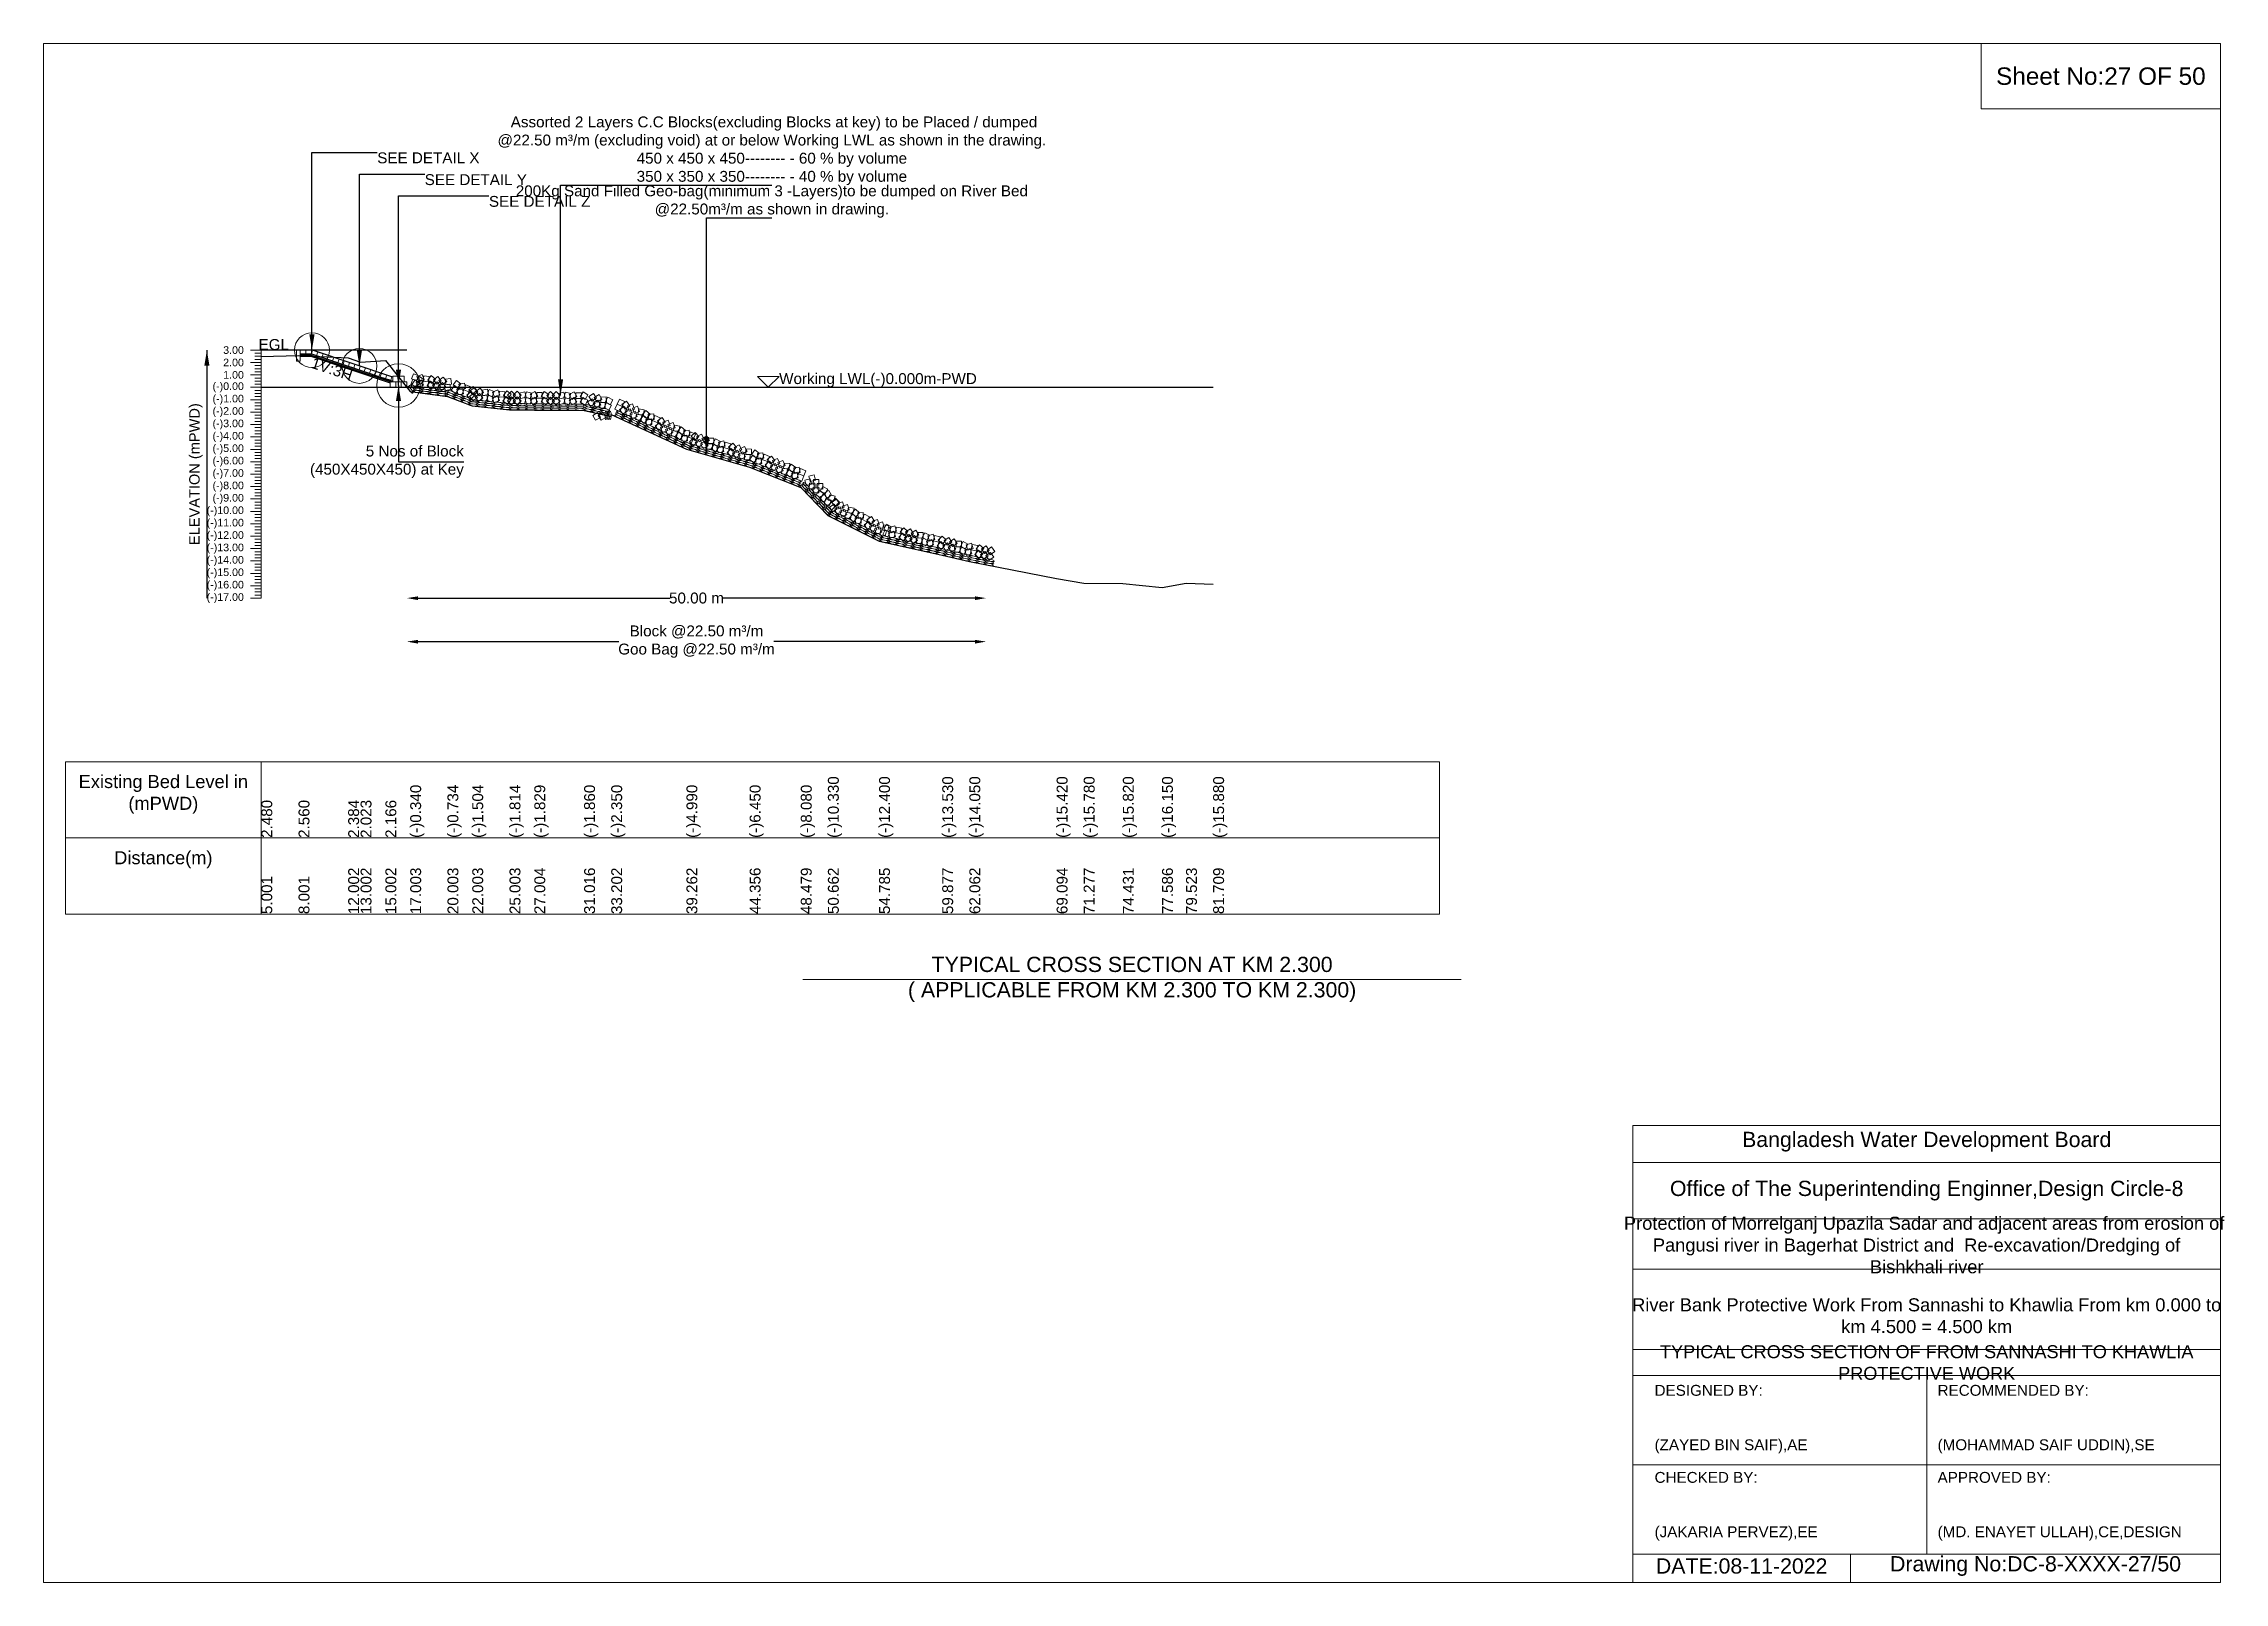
# Model space of a CAD drawing. Header units: inches. Extents: x 89000 to 845017, y -7071 to 0.
# Drawn here: x 490000 to 500017, y -7071 to 0 of the extents above; entities that cross this region are included whole.
import ezdxf

# ---------------------------------------------------------------- set-up
doc = ezdxf.new("R2010")
doc.units = ezdxf.units.IN
doc.header["$LTSCALE"] = 7
doc.header["$MEASUREMENT"] = 0
doc.header["$PDMODE"] = 3
for name, color, linetype, lineweight in [('Cross section Data Border', 7, 'Continuous', 9), ('Cross Section Labels', 7, 'Continuous', 9), ('Existing_Bed_Level for Xsection', 7, 'Continuous', 25), ('Long Section Labels', 7, 'Continuous', 9)]:
    doc.layers.add(name, color=color, linetype=linetype, lineweight=lineweight)
doc.styles.get("Standard").update_dxf_attribs({"font": 'arial.ttf'})
doc.dimstyles.new('Appron Lebeling Style', dxfattribs={"dimtxt": 50, "dimasz": 50, "dimexe": 0.18, "dimexo": 0.0625, "dimgap": 0.09, "dimtad": 0, "dimtih": 1, "dimtoh": 1, "dimdec": 4, "dimzin": 0, "dimdsep": 46, "dimtxsty": 'Standard', "dimcen": 0.09, "dimse1": 1, "dimse2": 1, "dimadec": 0, "dimazin": 0, "dimtfac": 1, "dimtdec": 4, "dimtofl": 0, "dimtmove": 0, "dimatfit": 3, "dimfxl": 1, "dimtolj": 1, "dimtzin": 0, "dimarcsym": 0})
doc.dimstyles.get("Standard").update_dxf_attribs({"dimtxt": 0.18, "dimasz": 0.18, "dimexe": 0.18, "dimexo": 0.0625, "dimgap": 0.09, "dimtad": 0, "dimtih": 1, "dimtoh": 1, "dimdec": 4, "dimzin": 0, "dimdsep": 46, "dimtxsty": 'Standard', "dimcen": 0.09, "dimadec": 0, "dimazin": 0, "dimtfac": 1, "dimtdec": 4, "dimtofl": 0, "dimtmove": 0, "dimatfit": 3, "dimfxl": 1, "dimtolj": 1, "dimtzin": 0, "dimarcsym": 0})

msp = doc.modelspace()

# ---------------------------------------------------------------- texts
at = {"layer": 'Cross section Data Border', "char_height": 60, "width": 800, "attachment_point": 5}
for s, insert in [('Existing Bed Level in (mPWD)', (490550, -3450)), ('Distance(m)', (490550, -3750))]:
    msp.add_mtext(s, dxfattribs=dict(at, insert=insert))
at = {"layer": 'Cross Section Labels'}
for s, insert, char_height, attachment_point in [('Sheet No:27 OF 50', (499450, -150), 80, 5), (' Assorted 2 Layers C.C Blocks(excluding Blocks at key) to be Placed / dumped^J@22.50 m³/m (excluding void) at or below Working LWL as shown in the drawing.^J450 x 450 x 450-------- - 60 % by volume^J350 x 350 x 350-------- - 40 % by volume', (493345.2334, -650), 50, 8), ('SEE DETAIL X', (491532.57824, -500), 50, 1), ('SEE DETAIL Y', (491750.60324, -600), 50, 1), ('SEE DETAIL Z', (492045.57824, -700), 50, 1), ('200Kg Sand Filled Geo-bag(minimum 3 -Layers)to be dumped on River Bed^J@22.50m³/m as shown in drawing.', (493345.2334, -800), 50, 8), ('EGL', (491127.20329, -1408.45), 50, 9), ('Working LWL(-)0.000m-PWD', (493378.62824, -1579.45), 50, 7), ('5 Nos of Block ^J(450X450X450) at Key', (491930.15324, -1921.45), 50, 6), ('TYPICAL CROSS SECTION AT KM 2.300^J( APPLICABLE FROM KM 2.300 TO KM 2.300)', (495000, -4300), 70, 5), ('Bangladesh Water Development Board', (498650, -5046), 70, 5), ('Office of The Superintending Enginner,Design Circle-8', (498650, -5271), 70, 5)]:
    msp.add_mtext(s, dxfattribs=dict(at, insert=insert, char_height=char_height, attachment_point=attachment_point))
at = {"layer": 'Cross Section Labels', "insert": (491332.57825, -1471.82497), "char_height": 50, "attachment_point": 2, "rotation": 341.565051177}
msp.add_mtext('1V:3H', dxfattribs=at)
at = {"layer": 'Cross Section Labels'}
for s, insert, char_height, width, attachment_point in [('Protection of Morrelganj Upazila Sadar and adjacent areas from erosion of  Pangusi river in Bagerhat District and  Re-excavation/Dredging of     Bishkhali river', (498650, -5521), 60, 2800, 5), ('River Bank Protective Work From Sannashi to Khawlia From km 0.000 to km 4.500 = 4.500 km', (498650, -5846), 60, 2700, 5), ('TYPICAL CROSS SECTION OF FROM SANNASHI TO KHAWLIA PROTECTIVE WORK', (498650, -6061), 59.5765532, 2800, 5), ('DESIGNED BY:^J^J^J(ZAYED BIN SAIF),AE', (497400, -6321), 50, 1400, 4), ('RECOMMENDED BY:^J^J^J(MOHAMMAD SAIF UDDIN),SE', (498700, -6321), 50, 1400, 4), ('CHECKED BY:^J^J^J(JAKARIA PERVEZ),EE', (497400, -6721), 50, 1400, 4), ('APPROVED BY:^J^J^J(MD. ENAYET ULLAH),CE,DESIGN', (498700, -6721), 50, 1400, 4), ('DATE:08-11-2022', (497800, -6996), 70, 1400, 5), ('Drawing No:DC-8-XXXX-27/50', (499150, -6996), 70, 2200, 5)]:
    msp.add_mtext(s, dxfattribs=dict(at, insert=insert, char_height=char_height, width=width, attachment_point=attachment_point))
at = {"layer": 'Long Section Labels', "char_height": 35, "attachment_point": 6}
for s, insert in [('3.00', (490920, -1408.45)), ('2.00', (490920, -1465.45)), ('(-)0.00', (490920, -1579.45)), ('1.00', (490920, -1522.45)), ('(-)1.00', (490920, -1636.45)), ('(-)2.00', (490920, -1693.45)), ('(-)3.00', (490920, -1750.45)), ('(-)4.00', (490920, -1807.45)), ('(-)5.00', (490920, -1864.45)), ('(-)6.00', (490920, -1921.45)), ('(-)7.00', (490920, -1978.45)), ('(-)8.00', (490920, -2035.45)), ('(-)9.00', (490920, -2092.45)), ('(-)10.00', (490920, -2149.45)), ('(-)11.00', (490920, -2206.45)), ('(-)12.00', (490920, -2263.45)), ('(-)13.00', (490920, -2320.45)), ('(-)14.00', (490920, -2377.45)), ('(-)15.00', (490920, -2434.45)), ('(-)16.00', (490920, -2491.45)), ('(-)17.00', (490920, -2548.45))]:
    msp.add_mtext(s, dxfattribs=dict(at, insert=insert))
at = {"layer": 'Long Section Labels', "rotation": 90}
for s, insert, char_height, attachment_point in [('ELEVATION (mPWD)', (490700, -1978.45), 48, 5), ('(-)10.330', (493602.66613, -3650), 50, 1), ('(-)12.400', (493837.6809, -3650), 50, 1), ('(-)13.530', (494127.96845, -3650), 50, 1), ('(-)14.050', (494252.49195, -3650), 50, 1), ('(-)15.420', (494653.32725, -3650), 50, 1), ('(-)15.780', (494777.74258, -3650), 50, 1), ('(-)15.780', (494777.74258, -3650), 50, 1), ('(-)15.820', (494957.52593, -3650), 50, 1), ('(-)16.150', (495137.34726, -3650), 50, 1), ('(-)15.880', (495372.35479, -3650), 50, 1), ('2.480', (491000, -3650), 50, 1), ('2.560', (491171.02456, -3650), 50, 1), ('2.384', (491399.05078, -3650), 50, 1), ('2.023', (491456.05244, -3650), 50, 1), ('2.166', (491570.07533, -3650), 50, 1), ('(-)0.340', (491684.09822, -3650), 50, 1), ('(-)0.734', (491855.12278, -3650), 50, 1), ('(-)1.504', (491969.12611, -3650), 50, 1), ('(-)1.814', (492140.15066, -3650), 50, 1), ('(-)1.829', (492254.17355, -3650), 50, 1), ('(-)1.860', (492482.84936, -3650), 50, 1), ('(-)2.350', (492607.46217, -3650), 50, 1), ('(-)4.990', (492952.88338, -3650), 50, 1), ('(-)6.450', (493243.24003, -3650), 50, 1), ('(-)8.080', (493478.25351, -3650), 50, 1), ('12.002', (491399.05078, -4000), 50, 1), ('13.002', (491456.05244, -4000), 50, 1), ('15.002', (491570.07533, -4000), 50, 1), ('17.003', (491684.09822, -4000), 50, 1), ('20.003', (491855.12278, -4000), 50, 1), ('22.003', (491969.12611, -4000), 50, 1), ('25.003', (492140.15066, -4000), 50, 1), ('27.004', (492254.17355, -4000), 50, 1), ('31.016', (492482.84936, -4000), 50, 1), ('33.202', (492607.46217, -4000), 50, 1), ('33.202', (492607.46217, -4000), 50, 1), ('39.262', (492952.88338, -4000), 50, 1), ('44.356', (493243.24003, -4000), 50, 1), ('48.479', (493478.25351, -4000), 50, 1), ('50.662', (493602.66613, -4000), 50, 1), ('54.785', (493837.6809, -4000), 50, 1), ('59.877', (494127.96845, -4000), 50, 1), ('62.062', (494252.49195, -4000), 50, 1), ('69.094', (494653.32725, -4000), 50, 1), ('71.277', (494777.74258, -4000), 50, 1), ('74.431', (494957.52593, -4000), 50, 1), ('77.586', (495137.34726, -4000), 50, 1), ('79.523', (495247.77442, -4000), 50, 1), ('81.709', (495372.35479, -4000), 50, 1), ('5.001', (491000, -4000), 50, 1), ('8.001', (491171.02456, -4000), 50, 1)]:
    msp.add_mtext(s, dxfattribs=dict(at, insert=insert, char_height=char_height, attachment_point=attachment_point))

# ---------------------------------------------------------------- blocks, each defined once
blk = doc.blocks.new('*D309')
at = {"layer": 'Cross Section Labels', "color": 0, "lineweight": -2, "transparency": 16777216}
for p, q in [((491719, -2548), (492876, -2548)), ((494279, -2548), (493121, -2548))]:
    blk.add_line(p, q, dxfattribs=at)
at = {"layer": 'Cross Section Labels', "color": 0, "transparency": 16777216}
for points in [[(491719, -2540), (491719, -2557), (491669, -2548)], [(494279, -2540), (494279, -2557), (494329, -2548)]]:
    blk.add_solid(points, dxfattribs=at)
at = {"layer": 'Defpoints', "color": 0, "transparency": 16777216}
for p in [(491669, -1579), (494329, -2395), (494329, -2548)]:
    blk.add_point(p, dxfattribs=at)
at = {"layer": 'Cross Section Labels', "color": 0, "transparency": 16777216, "insert": (492999, -2548), "char_height": 50, "attachment_point": 5}
blk.add_mtext('\\A1;50.00 m', dxfattribs=at)
blk = doc.blocks.new('*D310')
at = {"layer": 'Cross Section Labels', "color": 0, "lineweight": -2, "transparency": 16777216}
for p, q in [((491719, -2748), (492643, -2748)), ((494279, -2748), (493354, -2748))]:
    blk.add_line(p, q, dxfattribs=at)
at = {"layer": 'Cross Section Labels', "color": 0, "transparency": 16777216}
for points in [[(491719, -2740), (491719, -2757), (491669, -2748)], [(494279, -2740), (494279, -2757), (494329, -2748)]]:
    blk.add_solid(points, dxfattribs=at)
at = {"layer": 'Defpoints', "color": 0, "transparency": 16777216}
for p in [(491669, -1579), (494329, -2395), (494329, -2748)]:
    blk.add_point(p, dxfattribs=at)
at = {"layer": 'Cross Section Labels', "color": 0, "transparency": 16777216, "insert": (492999, -2748), "char_height": 50, "attachment_point": 5}
blk.add_mtext('\\A1;Block @22.50 m³/m ^JGoo Bag @22.50 m³/m ', dxfattribs=at)

# ---------------------------------------------------------------- dimensions: what is measured, and where the dimension line sits
at = {"layer": 'Cross Section Labels'}
for base, text, picture, middle in [((494328.67942, -2548.45), '50.00 m', '*D309', (492998.65383, -2548.45)), ((494328.67942, -2748.45), 'Block @22.50 m³/m ^JGoo Bag @22.50 m³/m ', '*D310', (492998.65383, -2748.45))]:
    dim = msp.add_linear_dim(base=base, p1=(491668.62824, -1579.45), p2=(494328.67942, -2395.1427), text=text, dimstyle='Appron Lebeling Style', dxfattribs=at)
    dim.commit()
    dim.dimension.update_dxf_attribs({"geometry": picture, "text_midpoint": middle})

# ---------------------------------------------------------------- linework, layer by layer
at = {"layer": 'Cross section Data Border'}
msp.add_lwpolyline([(490100, -3300), (496412.09203, -3300), (496412.09203, -4000), (490100, -4000)], close=True, dxfattribs=at)
for points in [[(491000, -3300), (491000, -4000)], [(490100, -3650), (496412.09203, -3650)]]:
    msp.add_lwpolyline(points, dxfattribs=at)
at = {"layer": 'Cross Section Labels'}
for points in [[(490000, 0), (500000, 0), (500000, -7071), (490000, -7071)], [(498900, 0), (500000, 0), (500000, -300), (498900, -300)], [(493328.62824, -1579.45), (493378.62824, -1529.45), (493278.62824, -1529.45)]]:
    msp.add_lwpolyline(points, close=True, dxfattribs=at)
for points in [[(493488, -4300), (495000, -4300), (496512, -4300)], [(497300, -7071), (497300, -4971), (500000, -4971)], [(497300, -5141), (500000, -5141)], [(497300, -5401), (500000, -5401)], [(497300, -5631), (500000, -5631)], [(497300, -6001), (500000, -6001)], [(497300, -6121), (500000, -6121)], [(498650, -6121), (498650, -6941)], [(497300, -6531), (500000, -6531)], [(497300, -6941), (500000, -6941)], [(498300, -6941), (498300, -7071)]]:
    msp.add_lwpolyline(points, dxfattribs=at)
for centre, radius in [((491232.57824, -1408.45), 80), ((491450.60324, -1481.125), 80), ((491630.15324, -1570.9), 100)]:
    msp.add_circle(centre, radius, dxfattribs=at)
at = {"layer": 'Existing_Bed_Level for Xsection'}
for points in [[(491668.62824, -1408.45), (491000, -1408.45)], [(491000, -1438.09), (491171.02456, -1433.53), (491399.05078, -1443.562), (491456.05244, -1464.139), (491570.07533, -1455.988), (491684.09822, -1598.83), (491855.12278, -1621.288), (491969.12611, -1665.178), (492140.15066, -1682.848), (492254.17355, -1683.703), (492482.84936, -1685.47), (492607.46217, -1713.4), (492607.46217, -1704.85), (492952.88338, -1863.88), (493243.24003, -1947.1), (493478.25351, -2040.01), (493602.66613, -2168.26), (493837.6809, -2286.25), (494127.96845, -2350.66), (494252.49195, -2380.3), (494653.32725, -2458.39), (494777.74258, -2478.91), (494957.52593, -2481.19), (495137.34726, -2500), (495247.77442, -2478.91), (495372.35479, -2484.61)], [(491604.50324, -1532.425), (491235.21078, -1409.32752), (491232.57824, -1408.45), (491229.80329, -1408.45), (491178.50329, -1408.45)], [(491178.50329, -1425.55), (491229.80329, -1425.55), (491604.50324, -1550.44998)], [(491178.50329, -1431.25), (491228.87831, -1431.25), (491596.52831, -1553.8)], [(491178.50329, -1436.95), (491227.95332, -1436.95), (491591.67824, -1558.19164)], [(491000, -1579.45), (495372.35479, -1579.45)]]:
    msp.add_lwpolyline(points, dxfattribs=at)
at = {"layer": 'Long Section Labels'}
for points in [[(491000, -1408.45), (490950, -1408.45)], [(491000, -1465.45), (490950, -1465.45)], [(491000, -1422.7), (490970, -1422.7)], [(491000, -1436.95), (490970, -1436.95)], [(491000, -1451.2), (490970, -1451.2)], [(491000, -1479.7), (490970, -1479.7)], [(491000, -1493.95), (490970, -1493.95)], [(491000, -2548.45), (491000, -2491.45), (491000, -2434.45), (491000, -2377.45), (491000, -2320.45), (491000, -2263.45), (491000, -2206.45), (491000, -2149.45), (491000, -2092.45), (491000, -2035.45), (491000, -1978.45), (491000, -1921.45), (491000, -1864.45), (491000, -1807.45), (491000, -1750.45), (491000, -1693.45), (491000, -1636.45), (491000, -1579.45), (491000, -1522.45), (491000, -1465.45), (491000, -1408.45)], [(491000, -1522.45), (490950, -1522.45)], [(491000, -1579.45), (490950, -1579.45)], [(491000, -1508.2), (490970, -1508.2)], [(491000, -1536.7), (490970, -1536.7)], [(491000, -1550.95), (490970, -1550.95)], [(491000, -1565.2), (490970, -1565.2)], [(491000, -1593.7), (490970, -1593.7)], [(491000, -1636.45), (490950, -1636.45)], [(491000, -1693.45), (490950, -1693.45)], [(491000, -1607.95), (490970, -1607.95)], [(491000, -1622.2), (490970, -1622.2)], [(491000, -1650.7), (490970, -1650.7)], [(491000, -1664.95), (490970, -1664.95)], [(491000, -1679.2), (490970, -1679.2)], [(491000, -1750.45), (490950, -1750.45)], [(491000, -1707.7), (490970, -1707.7)], [(491000, -1721.95), (490970, -1721.95)], [(491000, -1736.2), (490970, -1736.2)], [(491000, -1764.7), (490970, -1764.7)], [(491000, -1778.95), (490970, -1778.95)], [(491000, -1793.2), (490970, -1793.2)], [(491000, -1807.45), (490950, -1807.45)], [(491000, -1864.45), (490950, -1864.45)], [(491000, -1821.7), (490970, -1821.7)], [(491000, -1835.95), (490970, -1835.95)], [(491000, -1850.2), (490970, -1850.2)], [(491000, -1878.7), (490970, -1878.7)], [(491000, -1892.95), (490970, -1892.95)], [(491000, -1921.45), (490950, -1921.45)], [(491000, -1978.45), (490950, -1978.45)], [(491000, -1907.2), (490970, -1907.2)], [(491000, -1935.7), (490970, -1935.7)], [(491000, -1949.95), (490970, -1949.95)], [(491000, -1964.2), (490970, -1964.2)], [(491000, -1992.7), (490970, -1992.7)], [(491000, -2035.45), (490950, -2035.45)], [(491000, -2092.45), (490950, -2092.45)], [(491000, -2006.95), (490970, -2006.95)], [(491000, -2021.2), (490970, -2021.2)], [(491000, -2049.7), (490970, -2049.7)], [(491000, -2063.95), (490970, -2063.95)], [(491000, -2078.2), (490970, -2078.2)], [(491000, -2149.45), (490950, -2149.45)], [(491000, -2106.7), (490970, -2106.7)], [(491000, -2120.95), (490970, -2120.95)], [(491000, -2135.2), (490970, -2135.2)], [(491000, -2163.7), (490970, -2163.7)], [(491000, -2177.95), (490970, -2177.95)], [(491000, -2192.2), (490970, -2192.2)], [(491000, -2206.45), (490950, -2206.45)], [(491000, -2263.45), (490950, -2263.45)], [(491000, -2220.7), (490970, -2220.7)], [(491000, -2234.95), (490970, -2234.95)], [(491000, -2249.2), (490970, -2249.2)], [(491000, -2277.7), (490970, -2277.7)], [(491000, -2291.95), (490970, -2291.95)], [(491000, -2320.45), (490950, -2320.45)], [(491000, -2377.45), (490950, -2377.45)], [(491000, -2306.2), (490970, -2306.2)], [(491000, -2334.7), (490970, -2334.7)], [(491000, -2348.95), (490970, -2348.95)], [(491000, -2363.2), (490970, -2363.2)], [(491000, -2391.7), (490970, -2391.7)], [(491000, -2434.45), (490950, -2434.45)], [(491000, -2491.45), (490950, -2491.45)], [(491000, -2405.95), (490970, -2405.95)], [(491000, -2420.2), (490970, -2420.2)], [(491000, -2448.7), (490970, -2448.7)], [(491000, -2462.95), (490970, -2462.95)], [(491000, -2477.2), (490970, -2477.2)], [(491000, -2548.45), (490950, -2548.45)], [(491000, -2505.7), (490970, -2505.7)], [(491000, -2519.95), (490970, -2519.95)], [(491000, -2534.2), (490970, -2534.2)]]:
    msp.add_lwpolyline(points, dxfattribs=at)
for points in [[(491178.50329, -1408.45), (491161.40329, -1408.45), (491161.40329, -1434.1), (491178.50329, -1434.1)], [(491178.50329, -1434.1), (491161.40329, -1434.1), (491161.40329, -1459.75), (491178.50329, -1459.75)], [(491204.15329, -1408.45), (491178.50329, -1408.45), (491178.50329, -1425.55), (491204.15329, -1425.55)], [(491229.80329, -1408.45), (491204.15329, -1408.45), (491204.15329, -1425.55), (491229.80329, -1425.55)], [(491259.54451, -1417.43876), (491235.21078, -1409.32752), (491229.80329, -1425.55), (491254.13702, -1433.66124)], [(491283.87824, -1425.55), (491259.54451, -1417.43876), (491254.13702, -1433.66124), (491278.47074, -1441.77248)], [(491308.21196, -1433.66124), (491283.87824, -1425.55), (491278.47074, -1441.77248), (491302.80447, -1449.88373)], [(491332.54569, -1441.77248), (491308.21196, -1433.66124), (491302.80447, -1449.88373), (491327.1382, -1457.99497)], [(491356.87942, -1449.88373), (491332.54569, -1441.77248), (491327.1382, -1457.99497), (491351.47192, -1466.10621)], [(491381.21314, -1457.99497), (491356.87942, -1449.88373), (491351.47192, -1466.10621), (491375.80565, -1474.21745)], [(491405.54687, -1466.10621), (491381.21314, -1457.99497), (491375.80565, -1474.21745), (491400.13938, -1482.3287)], [(491429.8806, -1474.21745), (491405.54687, -1466.10621), (491400.13938, -1482.3287), (491424.4731, -1490.43994)], [(491454.21432, -1482.3287), (491429.8806, -1474.21745), (491424.4731, -1490.43994), (491448.80683, -1498.55118)], [(491478.54805, -1490.43994), (491454.21432, -1482.3287), (491448.80683, -1498.55118), (491473.14056, -1506.66242)], [(491502.88178, -1498.55118), (491478.54805, -1490.43994), (491473.14056, -1506.66242), (491497.47428, -1514.77366)], [(491527.2155, -1506.66242), (491502.88178, -1498.55118), (491497.47428, -1514.77366), (491521.80801, -1522.88491)], [(491551.54923, -1514.77366), (491527.2155, -1506.66242), (491521.80801, -1522.88491), (491546.14173, -1530.99615)], [(491575.88296, -1522.88491), (491551.54923, -1514.77366), (491546.14173, -1530.99615), (491570.47546, -1539.10739)], [(491600.21668, -1530.99615), (491575.88296, -1522.88491), (491570.47546, -1539.10739), (491594.80919, -1547.21863)], [(491617.32824, -1553.8), (491591.67824, -1553.8), (491591.67824, -1579.45), (491617.32824, -1579.45)], [(491630.15324, -1528.15), (491604.50324, -1528.15), (491604.50324, -1553.8), (491630.15324, -1553.8)], [(491642.97824, -1553.8), (491617.32824, -1553.8), (491617.32824, -1579.45), (491642.97824, -1579.45)], [(491655.80324, -1528.15), (491630.15324, -1528.15), (491630.15324, -1553.8), (491655.80324, -1553.8)], [(491668.62824, -1553.8), (491642.97824, -1553.8), (491642.97824, -1579.45), (491668.62824, -1579.45)], [(491719.86987, -1552.12935), (491696.17107, -1542.31664), (491686.35836, -1566.01544), (491710.05716, -1575.82815)], [(491723.20942, -1526.69768), (491699.51062, -1516.88497), (491689.69791, -1540.58377), (491713.39671, -1550.39648)], [(491727.30462, -1560.6214), (491706.65646, -1545.40379), (491691.43884, -1566.05195), (491712.08701, -1581.26957)], [(491747.35106, -1544.61944), (491726.7029, -1529.40182), (491711.48528, -1550.04998), (491732.13344, -1565.2676)], [(491735.4911, -1545.65713), (491711.79097, -1555.46664), (491721.60048, -1579.16676), (491745.30061, -1569.35725)], [(491738.83064, -1520.22545), (491715.13052, -1530.03497), (491724.94003, -1553.73509), (491748.64016, -1543.92558)], [(491768.36307, -1554.70543), (491742.9314, -1551.36588), (491739.59185, -1576.79755), (491765.02352, -1580.1371)], [(491771.70262, -1529.27376), (491746.27095, -1525.93421), (491742.9314, -1551.36588), (491768.36307, -1554.70543)], [(491797.38904, -1566.70691), (491777.025, -1551.11113), (491761.42922, -1571.47517), (491781.79327, -1587.07095)], [(491800.72859, -1541.27523), (491780.36455, -1525.67946), (491764.76877, -1546.0435), (491785.13281, -1561.63928)], [(491807.20938, -1554.44862), (491786.85884, -1570.06201), (491802.47223, -1590.41255), (491822.82277, -1574.79916)], [(491810.54893, -1529.01695), (491790.19839, -1544.63034), (491805.81178, -1564.98088), (491826.16232, -1549.36749)], [(491848.25632, -1578.12439), (491832.62673, -1557.78629), (491812.28863, -1573.41588), (491827.91822, -1593.75398)], [(491851.59587, -1552.69272), (491835.96628, -1532.35461), (491815.62818, -1547.9842), (491831.25777, -1568.32231)], [(491866.73776, -1564.71452), (491841.30899, -1568.07607), (491844.67054, -1593.50484), (491870.09931, -1590.14329)], [(491870.07731, -1539.28285), (491844.64853, -1542.64439), (491848.01008, -1568.07317), (491873.43886, -1564.71162)], [(491907.44269, -1586.82394), (491886.70922, -1571.72276), (491871.60804, -1592.45623), (491892.34151, -1607.55741)], [(491916.65829, -1562.88662), (491895.92482, -1547.78544), (491880.82364, -1568.51891), (491901.55711, -1583.62009)], [(491924.14667, -1584.19915), (491898.80616, -1588.1717), (491902.7787, -1613.51221), (491928.11921, -1609.53966)], [(491933.36227, -1560.26184), (491908.02176, -1564.23438), (491911.9943, -1589.57489), (491937.33481, -1585.60234)], [(491953.97646, -1600.71042), (491930.03915, -1591.49482), (491920.82355, -1615.43214), (491944.76087, -1624.64774)], [(491963.19206, -1576.7731), (491939.25474, -1567.5575), (491930.03915, -1591.49482), (491953.97646, -1600.71042)], [(491979.37453, -1619.18962), (491963.24006, -1599.24967), (491943.30012, -1615.38414), (491959.43459, -1635.32409)], [(491988.59013, -1595.2523), (491972.45566, -1575.31235), (491952.51572, -1591.44682), (491968.65019, -1611.38677)], [(491979.1076, -1580.07088), (491959.19591, -1596.24021), (491975.36524, -1616.1519), (491995.27693, -1599.98257)], [(492020.7926, -1602.60429), (492004.60741, -1582.70548), (491984.70861, -1598.89067), (492000.89379, -1618.78947)], [(492038.89673, -1588.68925), (492013.57047, -1592.75162), (492017.63284, -1618.07788), (492042.9591, -1614.01551)], [(492070.33663, -1598.61661), (492046.37593, -1589.46199), (492037.2213, -1613.42269), (492061.18201, -1622.57732)], [(492085.7732, -1591.71554), (492062.35296, -1602.17569), (492072.81311, -1625.59594), (492096.23335, -1615.13578)], [(492118.88247, -1599.85278), (492093.36829, -1597.21669), (492090.7322, -1622.73087), (492116.24638, -1625.36696)], [(492148.22875, -1611.04825), (492127.44186, -1596.02069), (492112.41429, -1616.80757), (492133.20118, -1631.83514)], [(492149.58999, -1597.23408), (492131.31005, -1615.22759), (492149.30355, -1633.50753), (492167.5835, -1615.51403)], [(492193.23288, -1615.69192), (492175.22483, -1597.42631), (492156.95922, -1615.43436), (492174.96727, -1633.69997)], [(492209.92836, -1600.11472), (492185.10458, -1606.57244), (492191.5623, -1631.39622), (492216.38609, -1624.9385)], [(492242.17132, -1607.00035), (492217.44716, -1600.17109), (492210.6179, -1624.89525), (492235.34206, -1631.72451)], [(492256.87986, -1598.65944), (492234.5632, -1611.30416), (492247.20791, -1633.62082), (492269.52458, -1620.97611)], [(492320.91009, -1611.96676), (492298.78852, -1598.98374), (492285.80551, -1621.10531), (492307.92708, -1634.08833)], [(492329.1544, -1598.59754), (492310.87035, -1616.58686), (492328.85967, -1634.87092), (492347.14373, -1616.88159)], [(492372.79307, -1617.06535), (492354.78919, -1598.79562), (492336.51947, -1616.7995), (492354.52335, -1635.06923)], [(492389.49211, -1601.49196), (492364.66685, -1607.94401), (492371.1189, -1632.76927), (492395.94416, -1626.31722)], [(492421.73349, -1608.38497), (492397.0109, -1601.55006), (492390.17599, -1626.27265), (492414.89858, -1633.10756)], [(492436.44394, -1600.04742), (492414.12439, -1612.68703), (492426.764, -1635.00659), (492449.08356, -1622.36698)], [(492500.45473, -1613.35412), (492478.33316, -1600.3711), (492465.35015, -1622.49267), (492487.47172, -1635.47569)], [(491976.47151, -1605.58507), (491956.55982, -1621.7544), (491972.72915, -1641.66608), (491992.64084, -1625.49675)], [(492018.15651, -1628.11847), (492001.97133, -1608.21967), (491982.07252, -1624.40485), (491998.2577, -1644.30365)], [(492036.26064, -1614.20343), (492010.93438, -1618.2658), (492014.99675, -1643.59207), (492040.32302, -1639.52969)], [(492067.70055, -1624.1308), (492043.73984, -1614.97617), (492034.58522, -1638.93687), (492058.54592, -1648.0915)], [(492083.13711, -1617.22973), (492059.71687, -1627.68988), (492070.17702, -1651.11012), (492093.59726, -1640.64997)], [(492116.24638, -1625.36696), (492090.7322, -1622.73087), (492088.09611, -1648.24506), (492113.6103, -1650.88114)], [(492145.59266, -1636.56243), (492124.80577, -1621.53487), (492109.7782, -1642.32176), (492130.56509, -1657.34932)], [(492149.39766, -1622.88336), (492131.11772, -1640.87687), (492149.11122, -1659.15681), (492167.39117, -1641.16331)], [(492193.04055, -1641.34119), (492175.0325, -1623.07559), (492156.76689, -1641.08364), (492174.77494, -1659.34925)], [(492209.73603, -1625.76399), (492184.91224, -1632.22172), (492191.36997, -1657.0455), (492216.19375, -1650.58778)], [(492241.97898, -1632.64963), (492217.25483, -1625.82037), (492210.42557, -1650.54453), (492235.14973, -1657.37379)], [(492256.68753, -1624.30872), (492234.37087, -1636.95343), (492247.01558, -1659.2701), (492269.33225, -1646.62539)], [(492290.43409, -1629.26156), (492264.78485, -1629.06336), (492264.58666, -1654.7126), (492290.23589, -1654.91079)], [(492290.63228, -1603.61232), (492264.98305, -1603.41413), (492264.78485, -1629.06336), (492290.43409, -1629.26156)], [(492320.7119, -1637.61599), (492298.59033, -1624.63298), (492285.60731, -1646.75455), (492307.72888, -1659.73756)], [(492328.95621, -1624.24677), (492310.67215, -1642.2361), (492328.66148, -1660.52015), (492346.94553, -1642.53083)], [(492372.59488, -1642.71458), (492354.591, -1624.44486), (492336.32127, -1642.44873), (492354.32515, -1660.71846)], [(492389.29392, -1627.1412), (492364.46865, -1633.59325), (492370.9207, -1658.41851), (492395.74596, -1651.96646)], [(492421.53529, -1634.03421), (492396.8127, -1627.19929), (492389.97779, -1651.92189), (492414.70038, -1658.7568)], [(492436.24575, -1625.69665), (492413.92619, -1638.33627), (492426.56581, -1660.65583), (492448.88536, -1648.01621)], [(492469.97873, -1630.64891), (492444.32949, -1630.45072), (492444.1313, -1656.09995), (492469.78053, -1656.29815)], [(492470.17692, -1604.99968), (492444.52769, -1604.80149), (492444.32949, -1630.45072), (492469.97873, -1630.64891)], [(492500.25654, -1639.00335), (492478.13497, -1626.02034), (492465.15195, -1648.14191), (492487.27352, -1661.12492)], [(492520.55748, -1632.39997), (492498.88705, -1646.12277), (492512.60984, -1667.79319), (492534.28027, -1654.0704)], [(492526.16734, -1607.37095), (492504.49691, -1621.09374), (492518.21971, -1642.76417), (492539.89013, -1629.04138)], [(492522.40071, -1708.61858), (492535.21241, -1730.8398), (492557.43364, -1718.02811), (492544.62194, -1695.80688)], [(492559.31245, -1659.66617), (492545.57241, -1638.00668), (492523.91292, -1651.74672), (492537.65296, -1673.40621)], [(492564.92232, -1634.63715), (492551.18227, -1612.97765), (492529.52278, -1626.7177), (492543.26282, -1648.37719)], [(492548.05071, -1708.61858), (492560.86241, -1730.8398), (492583.08364, -1718.02811), (492570.27194, -1695.80688)], [(492578.92345, -1647.97015), (492553.29555, -1649.03456), (492554.35996, -1674.66247), (492579.98787, -1673.59805)], [(492584.53331, -1622.94112), (492558.90541, -1624.00554), (492559.96983, -1649.63345), (492585.59773, -1648.56903)], [(492608.98228, -1661.51587), (492586.26043, -1649.61461), (492574.35917, -1672.33647), (492597.08103, -1684.23772)], [(492614.59215, -1636.48685), (492591.87029, -1624.58559), (492579.96904, -1647.30744), (492602.69089, -1659.2087)], [(492657.59829, -1667.69158), (492634.299, -1656.96472), (492623.57213, -1680.26401), (492646.87142, -1690.99087)], [(492668.32515, -1644.39229), (492645.02586, -1633.66543), (492634.299, -1656.96472), (492657.59829, -1667.69158)], [(492681.76319, -1687.75647), (492666.93631, -1666.82596), (492646.00581, -1681.65285), (492660.83269, -1702.58335)], [(492692.49006, -1664.45718), (492677.66318, -1643.52667), (492656.73267, -1658.35356), (492671.55955, -1679.28406)], [(492694.77539, -1678.95946), (492670.71173, -1687.83992), (492679.59219, -1711.90359), (492703.65586, -1703.02312)], [(492705.50225, -1655.66017), (492681.43859, -1664.54063), (492690.31906, -1688.6043), (492714.38272, -1679.72383)], [(492726.96119, -1713.73686), (492718.06156, -1689.68028), (492694.00498, -1698.57991), (492702.9046, -1722.63649)], [(492737.68805, -1690.43757), (492728.78842, -1666.38099), (492704.73184, -1675.28062), (492713.63147, -1699.3372)], [(492748.58665, -1706.40695), (492723.30408, -1702.08097), (492718.97809, -1727.36354), (492744.26066, -1731.68952)], [(492759.31351, -1683.10766), (492734.03094, -1678.78168), (492729.70496, -1704.06425), (492754.98753, -1708.39023)], [(492785.86922, -1702.64774), (492766.14344, -1686.25213), (492749.74783, -1705.97791), (492769.47361, -1722.37352)], [(492802.70681, -1701.09607), (492777.1642, -1703.44068), (492779.50881, -1728.9833), (492805.05143, -1726.63869)], [(492775.14236, -1725.94703), (492755.41658, -1709.55142), (492739.02096, -1729.2772), (492758.74674, -1745.67281)], [(492791.97995, -1724.39536), (492766.43733, -1726.73997), (492768.78195, -1752.28259), (492794.32457, -1749.93798)], [(492820.69332, -1742.77962), (492797.39403, -1732.05276), (492786.66716, -1755.35205), (492809.96645, -1766.07891)], [(492831.42018, -1719.48034), (492808.12089, -1708.75347), (492797.39403, -1732.05276), (492820.69332, -1742.77962)], [(492844.85822, -1762.84451), (492830.03134, -1741.91401), (492809.10084, -1756.74089), (492823.92772, -1777.6714)], [(492855.58509, -1739.54522), (492840.75821, -1718.61472), (492819.8277, -1733.4416), (492834.65458, -1754.37211)], [(492857.87042, -1754.0475), (492833.80675, -1762.92797), (492842.68722, -1786.99163), (492866.75088, -1778.11116)], [(492868.59728, -1730.74821), (492844.53362, -1739.62868), (492853.41409, -1763.69234), (492877.47775, -1754.81187)], [(492890.05621, -1788.82491), (492881.15659, -1764.76832), (492857.1, -1773.66795), (492865.99963, -1797.72453)], [(492900.78308, -1765.52562), (492891.88345, -1741.46903), (492867.82687, -1750.36866), (492876.72649, -1774.42524)], [(492911.68168, -1781.495), (492886.3991, -1777.16901), (492882.07312, -1802.45159), (492907.35569, -1806.77757)], [(492922.40854, -1758.19571), (492897.12597, -1753.86973), (492892.79999, -1779.1523), (492918.08256, -1783.47828)], [(492938.23738, -1801.03507), (492918.5116, -1784.63946), (492902.11599, -1804.36524), (492921.84177, -1820.76085)], [(492948.96425, -1777.73578), (492929.23847, -1761.34017), (492912.84286, -1781.06595), (492932.56864, -1797.46156)], [(492955.07498, -1799.4834), (492929.53236, -1801.82802), (492931.87698, -1827.37063), (492957.41959, -1825.02602)], [(492965.80184, -1776.18411), (492940.25923, -1778.52873), (492942.60384, -1804.07134), (492968.14646, -1801.72673)], [(492994.51521, -1794.56838), (492971.21592, -1783.84152), (492960.48905, -1807.1408), (492983.78834, -1817.86767)], [(493010.4452, -1805.21921), (492992.61391, -1786.781), (492974.1757, -1804.61229), (492992.00699, -1823.0505)], [(493021.9718, -1794.54953), (492999.53438, -1806.97871), (493011.96355, -1829.41613), (493034.40098, -1816.98696)], [(493059.06218, -1824.04016), (493046.61514, -1801.61264), (493024.18762, -1814.05968), (493036.63466, -1836.4872)], [(492983.78834, -1817.86767), (492960.48905, -1807.1408), (492949.76219, -1830.44009), (492973.06148, -1841.16696)], [(493003.37812, -1829.87644), (492985.54683, -1811.43823), (492967.10862, -1829.26951), (492984.9399, -1847.70773)], [(493014.90472, -1819.20676), (492992.46729, -1831.63594), (493004.89647, -1854.07336), (493027.3339, -1841.64418)], [(493051.9951, -1848.69738), (493039.54806, -1826.26986), (493017.12054, -1838.7169), (493029.56758, -1861.14442)], [(493072.25785, -1838.17079), (493046.61162, -1837.73142), (493046.17224, -1863.37766), (493071.81848, -1863.81703)], [(493079.32494, -1813.51357), (493053.6787, -1813.07419), (493053.23933, -1838.72043), (493078.88556, -1839.1598)], [(493101.47115, -1853.45488), (493079.48585, -1840.24243), (493066.2734, -1862.22774), (493088.2587, -1875.44019)], [(493108.53823, -1828.79765), (493086.55293, -1815.5852), (493073.34048, -1837.57051), (493095.32579, -1850.78296)], [(493117.8783, -1849.36615), (493092.98726, -1855.55959), (493099.1807, -1880.45063), (493124.07174, -1874.25719)], [(493124.94539, -1824.70893), (493100.05435, -1830.90236), (493106.24778, -1855.7934), (493131.13882, -1849.59997)], [(493149.04888, -1863.1804), (493124.39166, -1856.11332), (493117.32457, -1880.77055), (493141.9818, -1887.83763)], [(493156.11597, -1838.52317), (493131.45874, -1831.45609), (493124.39166, -1856.11332), (493149.04888, -1863.1804)], [(493175.97871, -1879.34602), (493158.14742, -1860.90781), (493139.70921, -1878.73909), (493157.54049, -1897.17731)], [(493183.04579, -1854.68879), (493165.2145, -1836.25058), (493146.77629, -1854.08187), (493164.60758, -1872.52008)], [(493187.50531, -1868.67634), (493165.06788, -1881.10552), (493177.49706, -1903.54294), (493199.93448, -1891.11376)], [(493194.57239, -1844.01911), (493172.13496, -1856.44829), (493184.56414, -1878.88571), (493207.00157, -1866.45654)], [(493224.59569, -1898.16696), (493212.14865, -1875.73944), (493189.72113, -1888.18648), (493202.16817, -1910.614)], [(493231.66277, -1873.50973), (493219.21573, -1851.08221), (493196.78821, -1863.52926), (493209.23525, -1885.95678)], [(493244.85844, -1887.64037), (493219.2122, -1887.201), (493218.77283, -1912.84724), (493244.41907, -1913.28661)], [(493251.92552, -1862.98315), (493226.27929, -1862.54377), (493225.83991, -1888.19001), (493251.48615, -1888.62938)], [(493278.21952, -1906.1304), (493257.62253, -1890.84359), (493242.33572, -1911.44058), (493262.93271, -1926.72739)], [(493287.64977, -1882.27683), (493267.05278, -1866.99002), (493251.76597, -1887.587), (493272.36296, -1902.87381)], [(493304.37665, -1879.8022), (493279.00148, -1883.54696), (493282.74623, -1908.92213), (493308.12141, -1905.17737)], [(493334.05692, -1896.58075), (493310.20335, -1887.1505), (493300.7731, -1911.00407), (493324.62668, -1920.43432)], [(493359.28797, -1915.28734), (493343.33327, -1895.20327), (493323.2492, -1911.15798), (493339.2039, -1931.24205)], [(493294.9464, -1903.65577), (493269.57123, -1907.40053), (493273.31599, -1932.7757), (493298.69116, -1929.03094)], [(493324.62668, -1920.43432), (493300.7731, -1911.00407), (493291.34286, -1934.85765), (493315.19643, -1944.28789)], [(493349.85773, -1939.14091), (493333.90302, -1919.05684), (493313.81895, -1935.01155), (493329.77365, -1955.09562)], [(493362.36682, -1929.64211), (493338.82754, -1939.83157), (493349.017, -1963.37085), (493372.55628, -1953.18139)], [(493371.79707, -1905.78854), (493348.25779, -1915.978), (493358.44725, -1939.51727), (493381.98652, -1929.32781)], [(493396.41516, -1962.5982), (493386.20696, -1939.06705), (493362.67581, -1949.27525), (493372.88401, -1972.8064)], [(493405.84541, -1938.74463), (493395.63721, -1915.21348), (493372.10605, -1925.42168), (493382.31425, -1948.95283)], [(493417.60513, -1954.09095), (493392.12303, -1951.1609), (493389.19298, -1976.643), (493414.67508, -1979.57305)], [(493427.03538, -1930.23738), (493401.55328, -1927.30733), (493398.62323, -1952.78943), (493424.10533, -1955.71948)], [(493445.19453, -1972.14214), (493424.59754, -1956.85532), (493409.31073, -1977.45231), (493429.90772, -1992.73912)], [(493454.62478, -1948.28856), (493434.02779, -1933.00175), (493418.74098, -1953.59874), (493439.33796, -1968.88555)], [(493461.92141, -1969.66751), (493436.54624, -1973.41227), (493440.29099, -1998.78744), (493465.66617, -1995.04268)], [(493471.35165, -1945.81393), (493445.97648, -1949.55869), (493449.72124, -1974.93386), (493475.09641, -1971.1891)], [(493491.60168, -1986.44606), (493467.74811, -1977.01581), (493458.31786, -2000.86938), (493482.17144, -2010.29963)], [(493501.03193, -1962.59248), (493477.17836, -1953.16224), (493467.74811, -1977.01581), (493491.60168, -1986.44606)], [(493527.75885, -2024.1162), (493521.48226, -1999.246), (493496.61206, -2005.52259), (493502.88865, -2030.39279)], [(493546.16948, -2006.25644), (493539.89289, -1981.38624), (493515.02269, -1987.66282), (493521.29928, -2012.53303)], [(493561.47916, -2002.74669), (493535.83227, -2002.34695), (493535.43254, -2027.99384), (493561.07942, -2028.39357)], [(493543.06853, -2020.60645), (493517.42164, -2020.20672), (493517.02191, -2045.8536), (493542.66879, -2046.25334)], [(493560.53892, -2064.65391), (493560.91823, -2039.00671), (493535.27104, -2038.62741), (493534.89173, -2064.2746)], [(493583.3524, -2065.62007), (493561.33353, -2052.46363), (493548.17709, -2074.4825), (493570.19596, -2087.63894)], [(493578.94956, -2046.79415), (493579.32886, -2021.14695), (493553.68167, -2020.76764), (493553.30236, -2046.41484)], [(493601.06948, -2093.4252), (493588.58779, -2071.01695), (493566.17954, -2083.49864), (493578.66123, -2105.90689)], [(493601.76303, -2047.76031), (493579.74416, -2034.60387), (493566.58772, -2056.62274), (493588.60659, -2069.77918)], [(493619.48011, -2075.56544), (493606.99842, -2053.15718), (493584.59017, -2065.63887), (493597.07186, -2088.04713)], [(493617.33282, -2098.05297), (493592.6647, -2091.02401), (493585.63573, -2115.69213), (493610.30385, -2122.72109)], [(493635.74345, -2080.19321), (493611.07533, -2073.16424), (493604.04636, -2097.83236), (493628.71448, -2104.86133)], [(493655.88987, -2107.69885), (493638.0301, -2089.28822), (493619.61947, -2107.14798), (493637.47924, -2125.55861)], [(493656.47097, -2114.42876), (493642.36041, -2093.0088), (493620.94046, -2107.11937), (493635.05102, -2128.53932)], [(493637.47924, -2125.55861), (493619.61947, -2107.14798), (493601.20884, -2125.00775), (493619.06861, -2143.41838)], [(493644.9623, -2137.35196), (493630.85174, -2115.932), (493609.43178, -2130.04256), (493623.54235, -2151.46252)], [(493658.26455, -2129.00003), (493633.91433, -2137.06162), (493641.97593, -2161.41184), (493666.32615, -2153.35025)], [(493669.77323, -2106.07683), (493645.423, -2114.13842), (493653.4846, -2138.48864), (493677.83482, -2130.42705)], [(493689.25582, -2164.84601), (493681.17484, -2140.50222), (493656.83105, -2148.5832), (493664.91203, -2172.92699)], [(493700.7645, -2141.92281), (493692.68351, -2117.57902), (493668.33972, -2125.66), (493676.4207, -2150.00379)], [(493711.1168, -2158.25163), (493685.99499, -2153.07311), (493680.81647, -2178.19492), (493705.93828, -2183.37344)], [(493722.62547, -2135.32844), (493697.50366, -2130.14991), (493692.32514, -2155.27172), (493717.44695, -2160.45025)], [(493736.99651, -2178.6786), (493717.83648, -2161.62527), (493700.78315, -2180.7853), (493719.94318, -2197.83863)], [(493748.50518, -2155.7554), (493729.34515, -2138.70208), (493712.29183, -2157.8621), (493731.45185, -2174.91543)], [(493753.87694, -2177.69724), (493728.26965, -2179.1767), (493729.74911, -2204.784), (493755.35641, -2203.30454)], [(493765.38562, -2154.77404), (493739.77832, -2156.25351), (493741.25778, -2181.86081), (493766.86508, -2180.38134)], [(493781.95216, -2197.04203), (493759.02896, -2185.53336), (493747.52029, -2208.45656), (493770.44349, -2219.96523)], [(493793.46083, -2174.11884), (493770.53763, -2162.61016), (493759.02896, -2185.53336), (493781.95216, -2197.04203)], [(493805.42468, -2217.91266), (493791.31412, -2196.49271), (493769.89416, -2210.60327), (493784.00472, -2232.02323)], [(493816.93335, -2194.98947), (493802.82279, -2173.56951), (493781.40283, -2187.68007), (493795.5134, -2209.10003)], [(493830.2356, -2186.63754), (493805.88538, -2194.69913), (493813.94698, -2219.04935), (493838.2972, -2210.98776)], [(493861.22687, -2222.48352), (493853.14589, -2198.13973), (493828.8021, -2206.22071), (493836.88308, -2230.5645)], [(493818.72693, -2209.56073), (493794.37671, -2217.62233), (493802.4383, -2241.97255), (493826.78852, -2233.91095)], [(493849.7182, -2245.40672), (493841.63722, -2221.06292), (493817.29343, -2229.14391), (493825.37441, -2253.4877)], [(493871.57918, -2238.81234), (493846.45737, -2233.63382), (493841.27884, -2258.75563), (493866.40065, -2263.93415)], [(493883.08785, -2215.88914), (493857.96604, -2210.71062), (493852.78752, -2235.83243), (493877.90933, -2241.01096)], [(493889.04295, -2245.44652), (493866.29564, -2233.59401), (493854.44313, -2256.34133), (493877.19045, -2268.19384)], [(493894.59914, -2220.40552), (493871.85182, -2208.55302), (493859.99931, -2231.30033), (493882.74663, -2243.15284)], [(493905.17143, -2240.36866), (493880.70259, -2248.06271), (493888.39664, -2272.53155), (493912.86548, -2264.8375)], [(493910.72761, -2215.32767), (493886.25877, -2223.02172), (493893.95282, -2247.49056), (493918.42166, -2239.7965)], [(493937.12361, -2252.26388), (493912.08262, -2246.7077), (493906.52644, -2271.74869), (493931.56743, -2277.30487)], [(493942.6798, -2227.22289), (493917.6388, -2221.66671), (493912.08262, -2246.7077), (493937.12361, -2252.26388)], [(493964.98571, -2266.76374), (493946.06729, -2249.44277), (493928.74633, -2268.36119), (493947.66475, -2285.68216)], [(493970.5419, -2241.72275), (493951.62348, -2224.40178), (493934.30251, -2243.3202), (493953.22093, -2260.64117)], [(493975.84288, -2255.41356), (493954.20192, -2269.18279), (493967.97115, -2290.82374), (493989.6121, -2277.05451)], [(493981.39906, -2230.37257), (493959.75811, -2244.14179), (493973.52733, -2265.78275), (493995.16829, -2252.01352)], [(494014.65623, -2282.59659), (494000.86977, -2260.96661), (493979.23979, -2274.75307), (493993.02624, -2296.38305)], [(494020.21241, -2257.5556), (494006.42595, -2235.92562), (493984.79597, -2249.71207), (493998.58243, -2271.34206)], [(494034.2421, -2270.85855), (494008.61653, -2271.97791), (494009.7359, -2297.60348), (494035.36147, -2296.48411)], [(494039.79828, -2245.81755), (494014.17272, -2246.93692), (494015.29208, -2272.56249), (494040.91765, -2271.44312)], [(494064.32991, -2284.33979), (494041.58259, -2272.48728), (494029.73008, -2295.2346), (494052.4774, -2307.08711)], [(494069.88609, -2259.2988), (494047.13877, -2247.44629), (494035.28626, -2270.19361), (494058.03358, -2282.04612)], [(494080.45838, -2279.26193), (494055.98954, -2286.95598), (494063.68359, -2311.42482), (494088.15243, -2303.73077)], [(494086.01456, -2254.22094), (494061.54572, -2261.91499), (494069.23978, -2286.38383), (494093.70861, -2278.68978)], [(494112.41057, -2291.15715), (494087.36957, -2285.60097), (494081.81339, -2310.64196), (494106.85439, -2316.19815)], [(494117.96675, -2266.11616), (494092.92576, -2260.55998), (494087.36957, -2285.60097), (494112.41057, -2291.15715)], [(494140.27267, -2305.65701), (494121.35425, -2288.33605), (494104.03328, -2307.25447), (494122.9517, -2324.57543)], [(494145.82885, -2280.61602), (494126.91043, -2263.29505), (494109.58946, -2282.21347), (494128.50788, -2299.53444)], [(494151.99113, -2294.66857), (494130.1416, -2308.10438), (494143.57741, -2329.9539), (494165.42693, -2316.5181)], [(494157.93059, -2269.71571), (494136.08107, -2283.15151), (494149.51687, -2305.00104), (494171.3664, -2291.56523)], [(494190.38314, -2322.44351), (494176.92994, -2300.60469), (494155.09112, -2314.05789), (494168.54432, -2335.89671)], [(494196.3226, -2297.49065), (494182.8694, -2275.65183), (494161.03058, -2289.10503), (494174.48378, -2310.94385)], [(494216.08614, -2286.05427), (494190.44643, -2286.78061), (494191.17277, -2312.42033), (494216.81248, -2311.69399)], [(494245.96372, -2299.99525), (494223.4008, -2287.79536), (494211.20091, -2310.35828), (494233.76383, -2322.55817)], [(494262.16815, -2295.16527), (494237.58422, -2302.48326), (494244.9022, -2327.06718), (494269.48613, -2319.7492)], [(494290.89727, -2305.90107), (494265.7206, -2300.9962), (494260.81573, -2326.17287), (494285.9924, -2331.07774)], [(494319.12605, -2319.67345), (494299.76477, -2302.84896), (494282.94028, -2322.21024), (494302.30156, -2339.03473)], [(494210.14668, -2311.00714), (494184.50696, -2311.73347), (494185.2333, -2337.37319), (494210.87302, -2336.64685)], [(494240.02425, -2324.94811), (494217.46133, -2312.74822), (494205.26145, -2335.31114), (494227.82437, -2347.51103)], [(494256.22868, -2320.11813), (494231.64476, -2327.43612), (494238.96274, -2352.02005), (494263.54667, -2344.70206)], [(494285.9924, -2331.07774), (494260.81573, -2326.17287), (494255.91085, -2351.34954), (494281.08752, -2356.25441)], [(494314.22118, -2344.85012), (494294.8599, -2328.02563), (494278.03541, -2347.38691), (494297.39669, -2364.2114)], [(494324.78032, -2333.22217), (494303.50375, -2347.54803), (494317.82961, -2368.8246), (494339.10618, -2354.49874)], [(494329.68519, -2308.0455), (494308.40863, -2322.37136), (494322.73448, -2343.64793), (494344.01105, -2329.32207)], [(494364.28561, -2359.38944), (494349.94282, -2338.12428), (494328.67766, -2352.46708), (494343.02045, -2373.73223)], [(494369.19048, -2334.21277), (494354.84769, -2312.94761), (494333.58253, -2327.29041), (494347.92533, -2348.55556)]]:
    msp.add_lwpolyline(points, close=True, dxfattribs=at)
for centre, major_axis in [((491684.24913, -1591.25286), (11.83434, -14.82545)), ((491691.82223, -1585.20767), (11.83434, -14.82545)), ((491699.39532, -1579.16249), (11.83434, -14.82545)), ((491716.56722, -1598.20706), (18.80813, -2.46978)), ((491717.82883, -1588.59954), (18.80813, -2.46978)), ((491719.09044, -1578.99202), (18.80813, -2.46978)), ((491754.18349, -1603.14662), (18.80813, -2.46978)), ((491755.4451, -1593.5391), (18.80813, -2.46978)), ((491756.7067, -1583.93158), (18.80813, -2.46978)), ((491791.79976, -1608.08618), (18.80813, -2.46978)), ((491793.06137, -1598.47866), (18.80813, -2.46978)), ((491794.32297, -1588.87114), (18.80813, -2.46978)), ((491830.67763, -1603.41822), (18.80813, -2.46978)), ((491831.93924, -1593.8107), (18.80813, -2.46978)), ((491870.96093, -1611.81055), (17.70298, -6.81545)), ((491874.44238, -1602.76757), (17.70298, -6.81545)), ((491829.41603, -1613.02574), (18.80813, -2.46978)), ((491867.47949, -1620.85354), (17.70298, -6.81545)), ((491902.88544, -1634.48444), (17.70298, -6.81545)), ((491906.36689, -1625.44145), (17.70298, -6.81545)), ((491909.84834, -1616.39846), (17.70298, -6.81545)), ((491938.29139, -1648.11533), (17.70298, -6.81545)), ((491941.77284, -1639.07234), (17.70298, -6.81545)), ((491945.25429, -1630.02936), (17.70298, -6.81545)), ((491972.64101, -1660.67036), (18.86916, -1.94953)), ((491973.63687, -1651.03167), (18.86916, -1.94953)), ((491974.63272, -1641.39298), (18.86916, -1.94953)), ((492010.37932, -1664.56943), (18.86916, -1.94953)), ((492011.37518, -1654.93074), (18.86916, -1.94953)), ((492012.37103, -1645.29205), (18.86916, -1.94953)), ((492048.11764, -1668.4685), (18.86916, -1.94953)), ((492049.11349, -1658.8298), (18.86916, -1.94953)), ((492050.10935, -1649.19111), (18.86916, -1.94953)), ((492085.85595, -1672.36756), (18.86916, -1.94953)), ((492086.8518, -1662.72887), (18.86916, -1.94953)), ((492087.84766, -1653.09018), (18.86916, -1.94953)), ((492123.59426, -1676.26663), (18.86916, -1.94953)), ((492124.59011, -1666.62794), (18.86916, -1.94953)), ((492125.58597, -1656.98924), (18.86916, -1.94953)), ((492160.98049, -1678.15906), (18.96907, -0.14224)), ((492161.05315, -1668.46933), (18.96907, -0.14224)), ((492161.12581, -1658.7796), (18.96907, -0.14224)), ((492198.91863, -1678.44354), (18.96907, -0.14224)), ((492198.99128, -1668.75381), (18.96907, -0.14224)), ((492199.06394, -1659.06408), (18.96907, -0.14224)), ((492236.85676, -1678.72801), (18.96907, -0.14224)), ((492236.92942, -1669.03829), (18.96907, -0.14224)), ((492237.00208, -1659.34856), (18.96907, -0.14224)), ((492274.79596, -1679.01721), (18.96903, -0.14658)), ((492274.87084, -1669.3275), (18.96903, -0.14658)), ((492274.94571, -1659.63779), (18.96903, -0.14658)), ((492312.73403, -1679.31036), (18.96903, -0.14658)), ((492312.80891, -1669.62065), (18.96903, -0.14658)), ((492312.88378, -1659.93094), (18.96903, -0.14658)), ((492350.6721, -1679.60351), (18.96903, -0.14658)), ((492350.74697, -1669.9138), (18.96903, -0.14658)), ((492350.82185, -1660.22409), (18.96903, -0.14658)), ((492388.61017, -1679.89666), (18.96903, -0.14658)), ((492388.68504, -1670.20695), (18.96903, -0.14658)), ((492388.75991, -1660.51724), (18.96903, -0.14658)), ((492426.54823, -1680.18981), (18.96903, -0.14658)), ((492426.62311, -1670.5001), (18.96903, -0.14658)), ((492426.69798, -1660.81039), (18.96903, -0.14658)), ((492464.4863, -1680.48296), (18.96903, -0.14658)), ((492464.56118, -1670.79325), (18.96903, -0.14658)), ((492464.63605, -1661.10354), (18.96903, -0.14658)), ((492502.97414, -1685.01545), (18.51035, -4.1488)), ((492505.09343, -1675.56004), (18.51035, -4.1488)), ((492507.21271, -1666.10463), (18.51035, -4.1488)), ((492539.99485, -1693.31306), (18.51035, -4.1488)), ((492542.11413, -1683.85765), (18.51035, -4.1488)), ((492544.23341, -1674.40224), (18.51035, -4.1488)), ((492577.01555, -1701.61066), (18.51035, -4.1488)), ((492579.13484, -1692.15526), (18.51035, -4.1488)), ((492581.25412, -1682.69985), (18.51035, -4.1488)), ((492583.23717, -1707.74874), (0, 18.9696)), ((492592.92717, -1707.74874), (0, 18.9696)), ((492602.61717, -1707.74874), (0, 18.9696)), ((492645.36988, -1706.30103), (17.23112, -7.93311)), ((492649.42226, -1697.49908), (17.23112, -7.93311)), ((492641.31751, -1715.10299), (17.23112, -7.93311)), ((492675.77975, -1730.96921), (17.23112, -7.93311)), ((492679.83212, -1722.16726), (17.23112, -7.93311)), ((492683.88449, -1713.3653), (17.23112, -7.93311)), ((492710.24199, -1746.83543), (17.23112, -7.93311)), ((492714.29436, -1738.03348), (17.23112, -7.93311)), ((492718.34673, -1729.23153), (17.23112, -7.93311)), ((492744.70423, -1762.70166), (17.23112, -7.93311)), ((492748.7566, -1753.8997), (17.23112, -7.93311)), ((492752.80897, -1745.09775), (17.23112, -7.93311)), ((492779.16647, -1778.56788), (17.23112, -7.93311)), ((492783.21884, -1769.76593), (17.23112, -7.93311)), ((492787.27121, -1760.96397), (17.23112, -7.93311)), ((492813.62871, -1794.4341), (17.23112, -7.93311)), ((492817.68108, -1785.63215), (17.23112, -7.93311)), ((492821.73345, -1776.83019), (17.23112, -7.93311)), ((492848.09094, -1810.30033), (17.23112, -7.93311)), ((492852.14332, -1801.49837), (17.23112, -7.93311)), ((492856.19569, -1792.69642), (17.23112, -7.93311)), ((492890.65792, -1808.56264), (17.23112, -7.93311)), ((492882.55318, -1826.16655), (17.23112, -7.93311)), ((492886.60555, -1817.36459), (17.23112, -7.93311)), ((492917.01542, -1842.03277), (17.23112, -7.93311)), ((492921.06779, -1833.23082), (17.23112, -7.93311)), ((492925.12016, -1824.42886), (17.23112, -7.93311)), ((492951.47766, -1857.89899), (17.23112, -7.93311)), ((492955.53003, -1849.09704), (17.23112, -7.93311)), ((492959.5824, -1840.29509), (17.23112, -7.93311)), ((492987.05713, -1868.63457), (18.23539, -5.2265)), ((492989.72691, -1859.31962), (18.23539, -5.2265)), ((492992.3967, -1850.00466), (18.23539, -5.2265)), ((493023.5279, -1879.08757), (18.23539, -5.2265)), ((493026.19769, -1869.77262), (18.23539, -5.2265)), ((493028.86748, -1860.45766), (18.23539, -5.2265)), ((493059.99868, -1889.54057), (18.23539, -5.2265)), ((493062.66847, -1880.22562), (18.23539, -5.2265)), ((493065.33826, -1870.91066), (18.23539, -5.2265)), ((493096.46946, -1899.99357), (18.23539, -5.2265)), ((493099.13925, -1890.67862), (18.23539, -5.2265)), ((493101.80904, -1881.36366), (18.23539, -5.2265)), ((493132.94024, -1910.44657), (18.23539, -5.2265)), ((493135.61003, -1901.13162), (18.23539, -5.2265)), ((493138.27981, -1891.81666), (18.23539, -5.2265)), ((493174.75059, -1902.26967), (18.23539, -5.2265)), ((493169.41102, -1920.89957), (18.23539, -5.2265)), ((493172.08081, -1911.58462), (18.23539, -5.2265)), ((493205.8818, -1931.35257), (18.23539, -5.2265)), ((493208.55158, -1922.03762), (18.23539, -5.2265)), ((493211.22137, -1912.72267), (18.23539, -5.2265)), ((493242.35258, -1941.80557), (18.23539, -5.2265)), ((493245.02236, -1932.49062), (18.23539, -5.2265)), ((493247.69215, -1923.17567), (18.23539, -5.2265)), ((493278.15347, -1955.69277), (17.64104, -6.97419)), ((493281.71601, -1946.68142), (17.64104, -6.97419)), ((493285.27854, -1937.67007), (17.64104, -6.97419)), ((493313.43555, -1969.64115), (17.64104, -6.97419)), ((493316.99809, -1960.6298), (17.64104, -6.97419)), ((493320.56063, -1951.61845), (17.64104, -6.97419)), ((493348.71764, -1983.58954), (17.64104, -6.97419)), ((493352.28017, -1974.57819), (17.64104, -6.97419)), ((493355.84271, -1965.56684), (17.64104, -6.97419)), ((493383.99972, -1997.53792), (17.64104, -6.97419)), ((493387.56226, -1988.52657), (17.64104, -6.97419)), ((493391.1248, -1979.51522), (17.64104, -6.97419)), ((493419.2818, -2011.4863), (17.64104, -6.97419)), ((493422.84434, -2002.47496), (17.64104, -6.97419)), ((493426.40688, -1993.46361), (17.64104, -6.97419)), ((493461.68897, -2007.41199), (17.64104, -6.97419)), ((493454.56389, -2025.43469), (17.64104, -6.97419)), ((493458.12643, -2016.42334), (17.64104, -6.97419)), ((493489.07696, -2044.20895), (13.20829, -13.61568)), ((493496.03209, -2037.46193), (13.20829, -13.61568)), ((493502.98721, -2030.71491), (13.20829, -13.61568)), ((493515.49353, -2071.44032), (13.20829, -13.61568)), ((493522.44866, -2064.6933), (13.20829, -13.61568)), ((493529.40379, -2057.94628), (13.20829, -13.61568)), ((493541.91011, -2098.67169), (13.20829, -13.61568)), ((493548.86524, -2091.92467), (13.20829, -13.61568)), ((493555.82036, -2085.17764), (13.20829, -13.61568)), ((493582.23694, -2112.40901), (13.20829, -13.61568)), ((493568.32669, -2125.90306), (13.20829, -13.61568)), ((493575.28181, -2119.15603), (13.20829, -13.61568)), ((493594.74326, -2153.13442), (13.20829, -13.61568)), ((493601.69839, -2146.3874), (13.20829, -13.61568)), ((493608.65352, -2139.64038), (13.20829, -13.61568)), ((493624.11337, -2173.60633), (16.95298, -8.5113)), ((493628.46109, -2164.94646), (16.95298, -8.5113)), ((493632.80881, -2156.28658), (16.95298, -8.5113)), ((493658.01933, -2190.62894), (16.95298, -8.5113)), ((493662.36705, -2181.96906), (16.95298, -8.5113)), ((493666.71477, -2173.30919), (16.95298, -8.5113)), ((493691.92528, -2207.65154), (16.95298, -8.5113)), ((493696.273, -2198.99167), (16.95298, -8.5113)), ((493700.62072, -2190.3318), (16.95298, -8.5113)), ((493734.52668, -2207.3544), (16.95298, -8.5113)), ((493725.83124, -2224.67415), (16.95298, -8.5113)), ((493730.17896, -2216.01427), (16.95298, -8.5113)), ((493759.73719, -2241.69675), (16.95298, -8.5113)), ((493764.08491, -2233.03688), (16.95298, -8.5113)), ((493768.43263, -2224.37701), (16.95298, -8.5113)), ((493793.64315, -2258.71936), (16.95298, -8.5113)), ((493797.99087, -2250.05949), (16.95298, -8.5113)), ((493802.33859, -2241.39961), (16.95298, -8.5113)), ((493827.5491, -2275.74197), (16.95298, -8.5113)), ((493831.89682, -2267.08209), (16.95298, -8.5113)), ((493836.24455, -2258.42222), (16.95298, -8.5113)), ((493862.32628, -2286.75557), (18.51921, -4.10911)), ((493864.42528, -2277.29564), (18.51921, -4.10911)), ((493866.52428, -2267.83571), (18.51921, -4.10911)), ((493899.36469, -2294.97378), (18.51921, -4.10911)), ((493901.46369, -2285.51385), (18.51921, -4.10911)), ((493903.56269, -2276.05392), (18.51921, -4.10911)), ((493936.4031, -2303.19199), (18.51921, -4.10911)), ((493938.5021, -2293.73206), (18.51921, -4.10911)), ((493940.60111, -2284.27213), (18.51921, -4.10911)), ((493975.54051, -2301.95027), (18.51921, -4.10911)), ((493977.63952, -2292.49034), (18.51921, -4.10911)), ((494012.57893, -2310.16848), (18.51921, -4.10911)), ((494014.67793, -2300.70855), (18.51921, -4.10911)), ((494051.71634, -2308.92676), (18.51921, -4.10911)), ((493973.44151, -2311.4102), (18.51921, -4.10911)), ((494010.47992, -2319.62841), (18.51921, -4.10911)), ((494047.51834, -2327.84662), (18.51921, -4.10911)), ((494049.61734, -2318.38669), (18.51921, -4.10911)), ((494084.55675, -2336.06483), (18.51921, -4.10911)), ((494086.65575, -2326.6049), (18.51921, -4.10911)), ((494088.75475, -2317.14497), (18.51921, -4.10911)), ((494121.59516, -2344.28304), (18.51921, -4.10911)), ((494123.69416, -2334.82311), (18.51921, -4.10911)), ((494125.79316, -2325.36318), (18.51921, -4.10911)), ((494158.60173, -2352.9712), (18.45403, -4.39256)), ((494160.84553, -2343.54456), (18.45403, -4.39256)), ((494163.08933, -2334.11793), (18.45403, -4.39256)), ((494195.50979, -2361.75633), (18.45403, -4.39256)), ((494197.75359, -2352.32969), (18.45403, -4.39256)), ((494199.99738, -2342.90305), (18.45403, -4.39256)), ((494232.41784, -2370.54145), (18.45403, -4.39256)), ((494234.66164, -2361.11482), (18.45403, -4.39256)), ((494236.90544, -2351.68818), (18.45403, -4.39256)), ((494269.2714, -2378.63285), (18.61955, -3.62743)), ((494271.12435, -2369.12167), (18.61955, -3.62743)), ((494272.9773, -2359.61048), (18.61955, -3.62743)), ((494306.51049, -2385.88771), (18.61955, -3.62743)), ((494308.36344, -2376.37652), (18.61955, -3.62743)), ((494310.2164, -2366.86533), (18.61955, -3.62743)), ((494343.74959, -2393.14256), (18.61955, -3.62743)), ((494345.60254, -2383.63137), (18.61955, -3.62743)), ((494347.45549, -2374.12018), (18.61955, -3.62743))]:
    msp.add_ellipse(centre, major_axis=major_axis, ratio=0.255, dxfattribs=at)

msp.set_redraw_order([(e.dxf.handle, doc.entitydb.next_handle()) for e in msp.query("TEXT MTEXT ATTDEF DIMENSION ARC_DIMENSION")])  # texts and dimensions are drawn at this point

# ---------------------------------------------------------------- leaders
at = {"layer": 'Cross Section Labels', "annotation_type": 0, "has_hookline": 1}
for points, hookline_direction, text_width in [([(491232.57824, -1408.45), (491232.57824, -500), (491532.48824, -500)], 0, 466.13233), ([(491450.60324, -1481.125), (491450.60324, -600), (491750.51324, -600)], 0, 466.03001), ([(491630.15324, -1570.9), (491630.15324, -700), (492045.48824, -700)], 0, 460.91405), ([(492374.62259, -1614.89784), (492374.62259, -650), (493345.1434, -650)], 0, 2510.77763), ([(493045.2334, -1880.48204), (493045.2334, -800), (493345.1434, -800)], 0, 2345.7367), ([(491630.15324, -1570.9), (491630.15324, -1921.45), (491930.24324, -1921.45)], 1, 701.90996)]:
    msp.add_leader(points, dimstyle='Standard', override={"dimasz": 72}, dxfattribs=dict(at, hookline_direction=hookline_direction, text_width=text_width))
at = {"layer": 'Long Section Labels'}
msp.add_leader([(490750, -1408.45), (490750, -2548.45)], dimstyle='Standard', override={"dimasz": 72}, dxfattribs=at)

doc.saveas('drawing.dxf')
